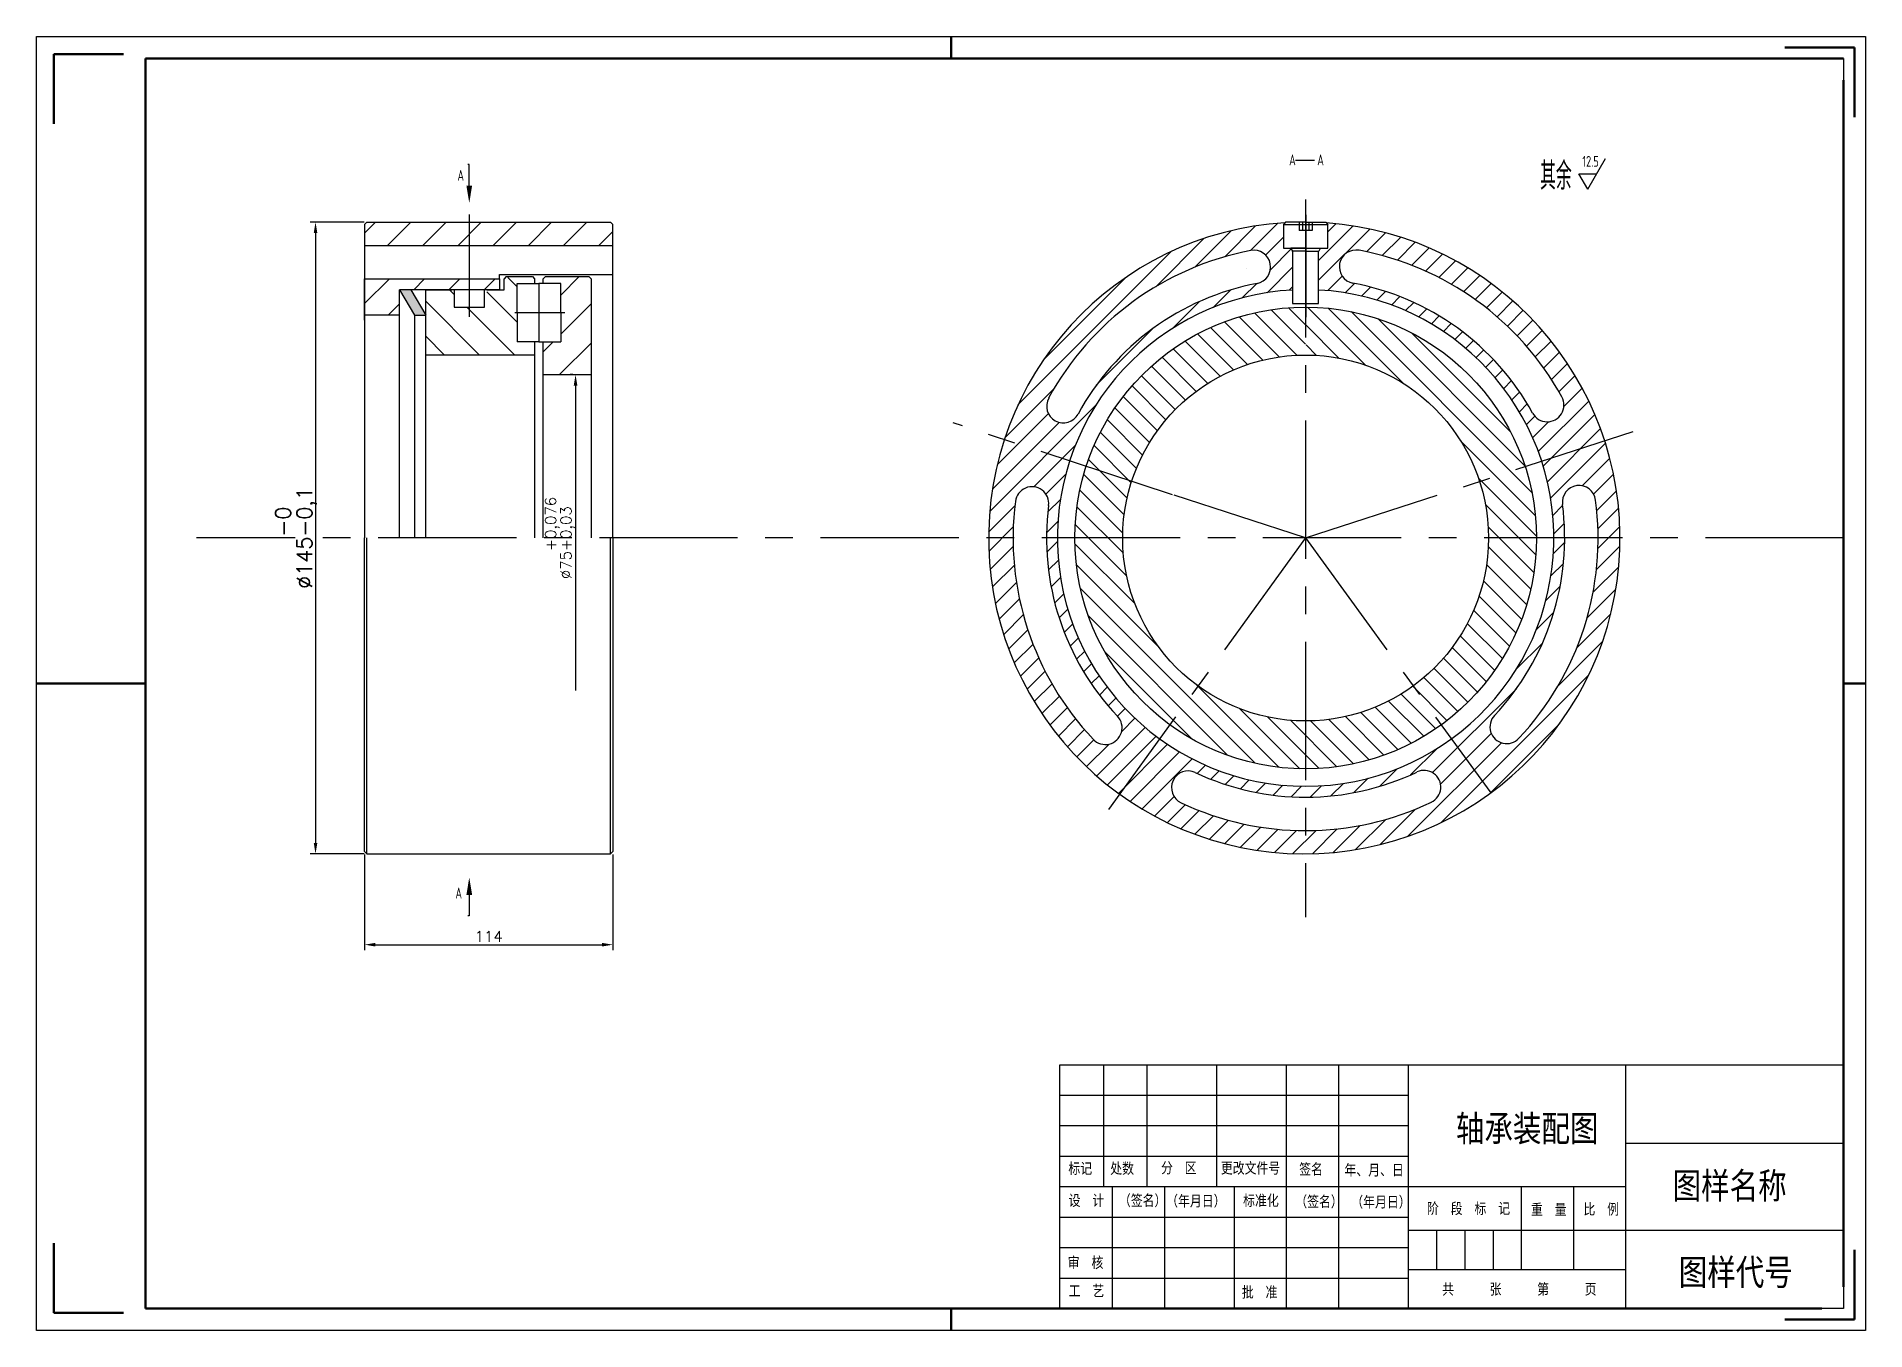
# Model space of a CAD drawing. Header units: millimetres. Extents: x 436 to 5898, y 1945 to 3729.
# Drawn here: x 1330.9 to 1750.9, y 1945.5 to 2242.5 of the extents above; entities that cross this region are included whole.
import ezdxf
from ezdxf import colors
from ezdxf.entities.mleader import LeaderData, LeaderLine
from ezdxf.math import Vec2, Vec3

# ---------------------------------------------------------------- set-up
doc = ezdxf.new("R2010")
doc.units = ezdxf.units.MM
doc.linetypes.add('ACAD_ISO02W100', pattern=[15, 12, -3])
doc.linetypes.add('CENTER', pattern=[50.8, 31.75, -6.35, 6.35, -6.35])
for name, color, linetype, lineweight in [('中心线层', 1, 'CENTER', 25), ('剖面线', 2, 'Continuous', 15), ('总内框线', 7, 'Continuous', 50), ('总外框线', 7, 'Continuous', 30), ('标注层', 3, 'Continuous', 25), ('细线层', 6, 'Continuous', 20), ('虚线层', 4, 'ACAD_ISO02W100', 25)]:
    doc.layers.add(name, color=color, linetype=linetype, lineweight=lineweight)
doc.styles.get("Standard").update_dxf_attribs({"font": 'txt', "bigfont": 'gbcbig.shx'})
doc.styles.add('陈杰（2）', font='gbenor.shx', dxfattribs={"width": 0.8, "bigfont": 'gbcbig.shx'})
doc.dimstyles.new('副本 123', dxfattribs={"dimtxt": 3.5, "dimasz": 2.5, "dimexe": 1.25, "dimexo": 0.625, "dimtad": 1, "dimdec": 1, "dimtxsty": 'Standard', "dimcen": 2.5, "dimadec": 0, "dimazin": 0, "dimtp": -0.145, "dimtm": 0.18, "dimtfac": 1, "dimtdec": 1, "dimtmove": 1, "dimatfit": 3, "dimfxl": 1, "dimarcsym": 0})
doc.dimstyles.new('壳体', dxfattribs={"dimtxt": 2.5, "dimasz": 2.5, "dimexe": 1.25, "dimexo": 0.625, "dimtad": 1, "dimdec": 1, "dimlfac": 2, "dimtxsty": 'Standard', "dimcen": 2.5, "dimadec": 0, "dimazin": 0, "dimtp": -0.145, "dimtm": 0.18, "dimtfac": 1, "dimtdec": 1, "dimtmove": 1, "dimatfit": 3, "dimfxl": 1, "dimarcsym": 0})

msp = doc.modelspace()

# ---------------------------------------------------------------- texts
at = {"width": 93.0192856, "attachment_point": 1, "style": '陈杰（2）'}
for s, insert, char_height in [('{\\fSimSun|b0|i0|c134|p2;轴承装配图}', (1656.8441, 1994.8467), 6), ('{\\fSimSun|b0|i0|c134|p2;标记}', (1567.83157, 1983.92541), 2.5), ('{\\fSimSun|b0|i0|c134|p2;处数}', (1577.45271, 1983.94031), 2.5), ('{\\fSimSun|b0|i0|c134|p2;分\u3000区}', (1589.11367, 1984.06448), 2.5), ('{\\fSimSun|b0|i0|c134|p2;更改文件号}', (1602.84843, 1984.00985), 2.5), ('{\\fSimSun|b0|i0|c134|p2;签名}', (1620.83282, 1983.75159), 2.5), ('{\\fSimSun|b0|i0|c134|p2;年、月、日}', (1631.22739, 1983.5579), 2.5), ('{\\fSimSun|b0|i0|c134|p2;图样名称}', (1706.60714, 1981.7203), 6), ('{\\fSimSun|b0|i0|c134|p2;设\u3000计}', (1567.89107, 1976.58496), 2.5), ('{\\fSimSun|b0|i0|c134|p2;（签名）}', (1579.43303, 1976.58496), 2.5), ('{\\fSimSun|b0|i0|c134|p2;\u3000（年月日）}', (1587.55831, 1976.47073), 2.5), ('{\\fSimSun|b0|i0|c134|p2;标准化}', (1607.96498, 1976.57006), 2.5), ('{\\fSimSun|b0|i0|c134|p2;（签名）}', (1619.9319, 1976.32174), 2.5), ('{\\fSimSun|b0|i0|c134|p2;（年月日）}', (1632.79975, 1976.22241), 2.5), ('{\\fSimSun|b0|i0|c134|p2;阶\u3000段\u3000标\u3000记}', (1650.18069, 1974.73743), 2.5), ('{\\fSimSun|b0|i0|c134|p2;重\u3000量}', (1674.06355, 1974.50897), 2.5), ('{\\fSimSun|b0|i0|c134|p2;比\u3000例}', (1686.11547, 1974.5785), 2.5), ('{\\fSimSun|b0|i0|c134|p2;审\u3000核}', (1567.68709, 1962.31627), 2.5), ('{\\fSimSun|b0|i0|c134|p2;图样代号}', (1708.00951, 1961.84445), 6), ('{\\fSimSun|b0|i0|c134|p2;工\u3000艺}', (1567.89107, 1955.83004), 2.5), ('{\\fSimSun|b0|i0|c134|p2;批\u3000准}', (1607.659, 1955.51219), 2.5), ('{\\fSimSun|b0|i0|c134|p2;共\u3000\u3000\u3000张\u3000\u3000\u3000第\u3000\u3000\u3000页}', (1653.67388, 1956.21246), 2.5)]:
    msp.add_mtext(s, dxfattribs=dict(at, insert=insert, char_height=char_height))
at = {"layer": '标注层', "char_height": 2.5, "attachment_point": 1, "style": '陈杰（2）'}
for s, width, insert in [('A', 6.3818089, (1618.52491, 2215.43194)), ('A', 6.3818089, (1624.9835, 2215.43194)), ('12.5', 12.1429296, (1685.87919, 2215.09043)), ('A', 6.3818089, (1427.51485, 2211.87235)), ('A', 6.3818089, (1427.05112, 2047.11853))]:
    msp.add_mtext_dynamic_manual_height_columns(s, width=width, gutter_width=99.96479, heights=[0], dxfattribs=dict(at, insert=insert))
at = {"layer": '标注层', "insert": (1676.1473, 2213.65463), "char_height": 6.3335, "width": 11.0974874, "attachment_point": 1, "style": '陈杰（2）'}
msp.add_mtext('其余', dxfattribs=at)
at = {"layer": '标注层', "insert": (1450.69639, 2127.38754), "char_height": 2.5, "attachment_point": 5, "rotation": 90}
msp.add_mtext('%%C75\\S+0,076^ +0,03;', dxfattribs=at)

# ---------------------------------------------------------------- blocks, each defined once
blk = doc.blocks.new('*U43')
for centre, radius, start, end in [((0.3, 0), 67.18, 102.3091, 152.9586), ((-13.2, 61.88), 3.84, 282.3091, 102.3091), ((0.3, 0), 59.5, 102.3091, 152.9595), ((-56.11, 28.8), 3.84, 152.8284, 332.8284)]:
    blk.add_arc(centre, radius, start, end)
blk = doc.blocks.new('*U44')
at = {"color": 0, "linetype": 'ByBlock', "lineweight": -2, "transparency": 16777216}
for p, rotation in [((4286.19, 2901.32), 288), ((4286.53, 2901.21), 216), ((4286.19, 2900.75), 72), ((4286.53, 2900.86), 144)]:
    blk.add_blockref('*U43', p, dxfattribs=dict(at, rotation=rotation))
blk.add_blockref('*U43', (4285.99, 2901.04), dxfattribs=at)
blk = doc.blocks.new('*D45')
at = {"layer": 'Defpoints', "color": 0, "transparency": 16777216}
for p in [(1406.71, 2199.89), (1394.94, 2054.89), (1406.71, 2054.89)]:
    blk.add_point(p, dxfattribs=at)
at = {"layer": '标注层', "color": 0, "lineweight": -2, "transparency": 16777216}
for p, q in [((1406.08, 2199.89), (1393.69, 2199.89)), ((1394.94, 2197.39), (1394.94, 2057.39)), ((1406.08, 2054.89), (1393.69, 2054.89))]:
    blk.add_line(p, q, dxfattribs=at)
at = {"layer": '标注层', "color": 0, "transparency": 16777216}
for points in [[(1394.53, 2197.39), (1395.36, 2197.39), (1394.94, 2199.89)], [(1394.53, 2057.39), (1395.36, 2057.39), (1394.94, 2054.89)]]:
    blk.add_solid(points, dxfattribs=at)
at = {"layer": '标注层', "color": 0, "transparency": 16777216, "insert": (1389.94, 2127.39), "char_height": 3.5, "attachment_point": 5, "rotation": 90}
blk.add_mtext('%%C145\\S-0^ -0,1;', dxfattribs=at)
blk = doc.blocks.new('*D46')
at = {"layer": 'Defpoints', "color": 0, "transparency": 16777216}
for p in [(1406.21, 2055.39), (1463.21, 2055.39), (1463.21, 2034.03)]:
    blk.add_point(p, dxfattribs=at)
at = {"layer": '标注层', "color": 0, "lineweight": -2, "transparency": 16777216}
for p, q in [((1406.21, 2054.76), (1406.21, 2032.78)), ((1463.21, 2054.76), (1463.21, 2032.78)), ((1408.71, 2034.03), (1460.71, 2034.03))]:
    blk.add_line(p, q, dxfattribs=at)
at = {"layer": '标注层', "color": 0, "transparency": 16777216}
for points in [[(1408.71, 2034.45), (1408.71, 2033.61), (1406.21, 2034.03)], [(1460.71, 2034.45), (1460.71, 2033.61), (1463.21, 2034.03)]]:
    blk.add_solid(points, dxfattribs=at)
at = {"layer": '标注层', "color": 0, "transparency": 16777216, "insert": (1434.71, 2035.91), "char_height": 2.5, "attachment_point": 5}
blk.add_mtext('114', dxfattribs=at)

# ---------------------------------------------------------------- dimensions: what is measured, and where the dimension line sits
at = {"layer": '标注层'}
dim = msp.add_linear_dim(base=(1394.94438, 2054.88754), p1=(1406.70829, 2199.88754), p2=(1406.70829, 2054.88754), angle=90, text='%%C<>', dimstyle='副本 123', override={"dimgap": 0.625, "dimtol": 1, "dimlim": 0, "dimtp": -0.043, "dimtm": 0.083}, dxfattribs=at)
dim.commit()
dim.dimension.update_dxf_attribs({"geometry": '*D45', "text_midpoint": (1389.94438, 2127.38754)})
dim = msp.add_linear_dim(base=(1463.20829, 2034.03124), p1=(1406.20829, 2055.38754), p2=(1463.20829, 2055.38754), dimstyle='壳体', dxfattribs=at)
dim.commit()
dim.dimension.update_dxf_attribs({"geometry": '*D46', "text_midpoint": (1434.70829, 2035.90624)})

# ---------------------------------------------------------------- hatches: boundary and pattern name
h = msp.add_hatch()
h.set_pattern_fill('ANSI31', color=2, scale=2)
h.set_pattern_definition([(45, (-2663.9746, -773.6487), (-4.490128, 4.490128), [])])
h.paths.add_polyline_path([(1458.20829, 2186.28754), (1457.10829, 2187.38754), (1447.24579, 2187.38754), (1447.24579, 2185.78754), (1451.24564, 2185.78754), (1451.24564, 2179.08754), (1451.24564, 2172.38754), (1447.24579, 2172.38754), (1447.24579, 2164.88754), (1458.20829, 2164.88754)])
at = {"layer": '剖面线'}
h = msp.add_hatch(dxfattribs=at)
h.set_pattern_fill('ANSI31', color=256, scale=1.8)
h.set_pattern_definition([(45, (-2663.9746, -773.6487), (-4.041115, 4.041115), [])])
h.paths.add_polyline_path([(1414.24564, 2184.38754), (1437.20829, 2184.38754), (1437.20829, 2186.88754), (1406.20829, 2186.88754), (1406.20829, 2178.50528), (1414.24564, 2178.50528)])
h.paths.add_polyline_path([(1463.20829, 2199.88754), (1406.20829, 2199.88754), (1406.20829, 2194.56452), (1463.20829, 2194.56452)])
h = msp.add_hatch(dxfattribs=at)
h.set_pattern_fill('ANSI31', color=2)
h.paths.add_polyline_path([(1664.82365, 2068.8754), (1655.81586, 2081.27357, -0.15838444), (1622.3121, 2070.38754), (1622.3121, 2067.88754, 0.111477198), (1647.87467, 2073.65855, -1.002151665), (1651.17384, 2066.72663, -0.111481209), (1622.3121, 2060.21056), (1622.3121, 2054.88754, 0.158183194)])
h.paths.add_polyline_path([(1596.9868, 2073.5463, 0.110360741), (1622.3121, 2067.88754), (1622.3121, 2070.38754, -0.158412596), (1588.80327, 2081.27725), (1579.58947, 2068.59554, 0.158607836), (1622.3121, 2054.88754), (1622.3121, 2060.21056, -0.110360741), (1593.71921, 2066.59944, -1)])
h.paths.add_polyline_path([(1694.51459, 2127.38754), (1689.48907, 2127.38754, -0.190718952), (1671.28933, 2081.40953, -1), (1665.69221, 2086.66389, 0.190718952), (1681.8121, 2127.38754), (1679.3121, 2127.38754, -0.240078759), (1655.81586, 2081.27357), (1664.82365, 2068.8754, 0.239199347)])
h.paths.add_polyline_path([(1690.99457, 2149.70383), (1676.52232, 2145.00151, -0.078701707), (1679.3121, 2127.38754), (1681.8121, 2127.38754, 0.032490438), (1681.31068, 2135.09582, -1.002151665), (1688.92282, 2136.09143, -0.032494404), (1689.48907, 2127.38754), (1694.51459, 2127.38754, 0.078382085)])
h.paths.add_polyline_path([(1627.10011, 2199.70953), (1627.4221, 2199.38754), (1627.4221, 2193.88754), (1625.76929, 2193.88754, 0.265773208), (1625.6831, 2193.83824), (1625.3259, 2193.23101, 0.133719584), (1625.3121, 2193.18031), (1625.3121, 2184.30854, -0.310427112), (1676.52232, 2145.00151), (1690.99457, 2149.70383, 0.305969423)])
h.paths.add_polyline_path([(1674.44778, 2156.06018, 0.224601141), (1633.21265, 2185.88051, -1.002151665), (1634.61805, 2193.42775, -0.224605303), (1681.17458, 2159.75967, -1)], flags=16)
h.paths.add_polyline_path([(1617.2021, 2199.38754), (1617.56615, 2199.75159, 0.307265785), (1553.12509, 2149.98531), (1568.12305, 2145.06653, -0.310098312), (1619.3121, 2184.30854), (1619.3121, 2193.18031, 0.133719584), (1619.29829, 2193.23101), (1618.94109, 2193.83824, 0.265773208), (1618.8549, 2193.88754), (1617.2021, 2193.88754)])
h.paths.add_polyline_path([(1611.1536, 2185.83186, 0.224601141), (1570.05043, 2155.82991, -1.002151665), (1563.30687, 2159.49874, -0.224605303), (1609.71388, 2193.37262, -1)], flags=16)
h.paths.add_polyline_path([(1553.12509, 2149.98531, 0.079409248), (1549.51337, 2127.38754), (1555.13512, 2127.38754, -0.031386425), (1555.66349, 2135.79644, -1), (1563.28008, 2134.83547, 0.031386425), (1562.8121, 2127.38754), (1565.3121, 2127.38754, -0.079003499), (1568.12305, 2145.06653)])
h.paths.add_polyline_path([(1565.3121, 2127.38754), (1562.8121, 2127.38754, 0.191862198), (1579.11205, 2086.47292, -1.002151665), (1573.53891, 2081.19314, -0.191866305), (1555.13512, 2127.38754), (1549.51337, 2127.38754, 0.240935675), (1579.58947, 2068.59554), (1588.80327, 2081.27725, -0.24004971)])
h = msp.add_hatch(color=5, dxfattribs=at)
h.dxf.hatch_style = 1
h.paths.add_polyline_path([(1416.84952, 2184.38754), (1414.24564, 2184.38754), (1417.64177, 2178.50528), (1420.24564, 2178.50528)])
h = msp.add_hatch(dxfattribs=at)
h.set_pattern_fill('ANSI31', color=2, scale=1.8, angle=90)
h.set_pattern_definition([(135, (-2663.9746, -773.6487), (-4.041115, -4.041115), [])])
h.paths.add_polyline_path([(1426.24564, 2180.38754), (1426.24564, 2184.38754), (1420.24564, 2184.38754), (1420.24564, 2169.38754), (1445.24564, 2169.38754), (1445.24564, 2172.38754), (1441.24564, 2172.38754), (1441.24564, 2179.08754), (1441.24564, 2185.78754), (1445.24564, 2185.78754), (1445.24564, 2187.38754), (1439.34564, 2187.38754), (1438.24564, 2186.28754), (1438.24564, 2184.38754), (1434.24564, 2184.38754), (1434.24564, 2180.38754)])
h = msp.add_hatch(dxfattribs=at)
h.set_pattern_fill('ANSI31', color=2, angle=90)
h.paths.add_polyline_path([(1580.3121, 2127.38754), (1569.3121, 2127.38754, 0.240047518), (1591.15441, 2084.51332), (1597.62005, 2093.41251, -0.240039335)])
h.paths.add_polyline_path([(1597.62005, 2093.41251), (1591.15441, 2084.51332, 0.158414721), (1622.3121, 2074.38754), (1622.3121, 2085.38754, -0.158422651)])
h.paths.add_polyline_path([(1646.99908, 2093.40883, -0.15838444), (1622.3121, 2085.38754), (1622.3121, 2074.38754, 0.15838444), (1653.46471, 2084.50964)])
h.paths.add_polyline_path([(1675.3121, 2127.38754), (1664.3121, 2127.38754, -0.240078759), (1646.99908, 2093.40883), (1653.46471, 2084.50964, 0.240078759)])
h.paths.add_polyline_path([(1672.71809, 2143.76544), (1662.25647, 2140.36625, -0.078701707), (1664.3121, 2127.38754), (1675.3121, 2127.38754, 0.078701707)])
h.paths.add_polyline_path([(1622.43817, 2180.38739), (1622.43817, 2178.05752), (1622.43023, 2169.38737, -0.32414246), (1662.25647, 2140.36625), (1672.71809, 2143.76544, 0.32426236)])
h.paths.add_polyline_path([(1622.3121, 2169.38754), (1622.3121, 2180.38754, 0.324620472), (1571.92386, 2143.82001), (1582.37611, 2140.39206, -0.324741157)])
h.paths.add_polyline_path([(1582.37611, 2140.39206), (1571.92386, 2143.82001, 0.078974064), (1569.3121, 2127.38754), (1580.3121, 2127.38754, -0.078864208)])

# ---------------------------------------------------------------- linework, layer by layer
for p, q in [((1745.87675, 2237.48489), (1745.87675, 2052.48489)), ((1406.70829, 2199.88754), (1406.20829, 2199.38754)), ((1406.20829, 2199.38754), (1406.20829, 2127.38754)), ((1406.70829, 2199.88754), (1462.70829, 2199.88754)), ((1462.70829, 2199.88754), (1463.20829, 2199.38754)), ((1463.20829, 2127.38754), (1463.20829, 2199.38754)), ((1617.7021, 2199.88754), (1617.2021, 2199.38754)), ((1617.2021, 2199.38754), (1617.2021, 2193.88754)), ((1617.2021, 2199.38754), (1627.4221, 2199.38754)), ((1622.3121, 2199.88754), (1617.7021, 2199.88754)), ((1622.3121, 2199.88754), (1626.9221, 2199.88754)), ((1626.9221, 2199.88754), (1627.4221, 2199.38754)), ((1627.4221, 2193.88754), (1627.4221, 2199.38754)), ((1406.20829, 2194.56452), (1463.20829, 2194.56452)), ((1617.2021, 2193.88754), (1625.76929, 2193.88754)), ((1622.3121, 2193.88754), (1618.9121, 2193.88754)), ((1618.94109, 2193.83824), (1619.29829, 2193.23101)), ((1622.3121, 2193.20754), (1619.3121, 2193.20754)), ((1619.3121, 2193.18031), (1619.3121, 2181.20754)), ((1622.3121, 2193.88754), (1625.76929, 2193.88754)), ((1622.3121, 2193.20754), (1625.3121, 2193.20754)), ((1625.3121, 2181.20754), (1625.3121, 2193.18031)), ((1625.6831, 2193.83824), (1625.3259, 2193.23101)), ((1625.76929, 2193.88754), (1627.4221, 2193.88754)), ((1406.20829, 2177.38754), (1406.20829, 2186.88754)), ((1406.20829, 2186.88754), (1437.20829, 2186.88754)), ((1437.20829, 2184.38754), (1414.24564, 2184.38754)), ((1414.24564, 2127.38754), (1414.24564, 2184.38754)), ((1414.24564, 2184.38754), (1417.64177, 2178.50528)), ((1420.24564, 2184.38754), (1414.24564, 2184.38754)), ((1416.84952, 2184.38754), (1420.24564, 2178.50528)), ((1420.24564, 2127.38754), (1420.24564, 2184.38754)), ((1420.24564, 2168.88754), (1420.24564, 2184.38754)), ((1420.24564, 2184.38754), (1426.24564, 2184.38754)), ((1437.20829, 2184.38754), (1420.24564, 2184.38754)), ((1426.74564, 2184.38754), (1426.74564, 2180.38754)), ((1433.74564, 2180.38754), (1433.74564, 2184.38754)), ((1434.24564, 2184.38754), (1438.24564, 2184.38754)), ((1437.20829, 2186.88754), (1437.20829, 2187.88754)), ((1437.20829, 2187.88754), (1463.20829, 2187.88754)), ((1437.20829, 2186.88754), (1437.20829, 2184.38754)), ((1438.74564, 2187.38754), (1438.24564, 2186.88754)), ((1438.24564, 2184.38754), (1438.24564, 2186.88754)), ((1438.74564, 2187.38754), (1444.74564, 2187.38754)), ((1441.24564, 2179.08754), (1441.24564, 2185.78754)), ((1441.24564, 2185.78754), (1446.24564, 2185.78754)), ((1444.74564, 2187.38754), (1445.24564, 2186.88754)), ((1445.24564, 2186.88754), (1445.24564, 2185.78754)), ((1446.24564, 2185.78754), (1446.24564, 2172.38754)), ((1446.24564, 2185.78754), (1446.24564, 2172.38754)), ((1446.24564, 2185.78754), (1446.24564, 2172.38754)), ((1451.24564, 2185.78754), (1446.24564, 2185.78754)), ((1447.74579, 2187.38754), (1447.24579, 2186.88754)), ((1447.24579, 2185.78754), (1447.24579, 2186.88754)), ((1447.74579, 2187.38754), (1457.70829, 2187.38754)), ((1451.24564, 2179.08754), (1451.24564, 2185.78754)), ((1457.70829, 2187.38754), (1458.20829, 2186.88754)), ((1458.20829, 2186.88754), (1458.20829, 2127.38754)), ((1426.74564, 2180.38754), (1433.74564, 2180.38754)), ((1619.3121, 2181.20754), (1625.3121, 2181.20754)), ((1414.24564, 2178.50528), (1406.20829, 2178.50528)), ((1417.64177, 2178.50528), (1420.24564, 2178.50528)), ((1417.64177, 2178.50528), (1417.64177, 2127.38754)), ((1441.24564, 2179.08754), (1441.24564, 2172.38754)), ((1451.24564, 2179.08754), (1451.24564, 2172.38754)), ((1446.24564, 2172.38754), (1441.24564, 2172.38754)), ((1446.24564, 2172.38754), (1445.24564, 2172.38754)), ((1445.24564, 2172.38754), (1445.24564, 2127.38754)), ((1446.24564, 2172.38754), (1451.24564, 2172.38754)), ((1447.24579, 2127.38754), (1447.24579, 2172.38754)), ((1445.24564, 2169.38754), (1420.24564, 2169.38754)), ((1447.24579, 2164.88754), (1458.20829, 2164.88754)), ((1406.20829, 2055.38754), (1406.20829, 2127.38754)), ((1406.70829, 2054.88754), (1406.70829, 2127.38754)), ((1462.70829, 2054.88754), (1462.70829, 2127.38754)), ((1463.20829, 2127.38754), (1463.20829, 2055.38754)), ((1406.20829, 2055.38754), (1406.70829, 2054.88754)), ((1406.70829, 2054.88754), (1462.70829, 2054.88754)), ((1462.70829, 2054.88754), (1463.20829, 2055.38754)), ((1565.87675, 2006.48489), (1745.87675, 2006.48489)), ((1565.87675, 1950.48489), (1565.87675, 2006.48489)), ((1575.87675, 2006.48489), (1575.87675, 1978.48489)), ((1585.87675, 2006.48489), (1585.87675, 1978.48489)), ((1601.87675, 2006.48489), (1601.87675, 1978.48489)), ((1617.87675, 2006.48489), (1617.87675, 1978.48489)), ((1629.87675, 2006.48489), (1629.87675, 1950.48489)), ((1645.87675, 2006.48489), (1645.87675, 1950.48489)), ((1695.87675, 1950.48489), (1695.87675, 2006.48489)), ((1745.87675, 2006.48489), (1745.87675, 1950.48489)), ((1565.87675, 1999.48489), (1645.87675, 1999.48489)), ((1565.87675, 1992.48489), (1645.87675, 1992.48489)), ((1695.87675, 1988.48489), (1745.87675, 1988.48489)), ((1565.87675, 1985.48489), (1645.87675, 1985.48489)), ((1565.87675, 1978.48489), (1695.87675, 1978.48489)), ((1577.87675, 1978.48489), (1577.87675, 1950.48489)), ((1589.87675, 1978.48489), (1589.87675, 1950.48489)), ((1605.87675, 1978.48489), (1605.87675, 1950.48489)), ((1617.87675, 1978.48489), (1617.87675, 1950.48489)), ((1671.87675, 1959.48489), (1671.87675, 1978.48489)), ((1683.87675, 1959.48489), (1683.87675, 1978.48489)), ((1565.87675, 1971.48489), (1645.87675, 1971.48489)), ((1645.87675, 1968.48489), (1695.87675, 1968.48489)), ((1652.37675, 1968.48489), (1652.37675, 1959.48489)), ((1658.87675, 1968.48489), (1658.87675, 1959.48489)), ((1665.37675, 1968.48489), (1665.37675, 1959.48489)), ((1695.87675, 1968.48489), (1745.87675, 1968.48489)), ((1565.87675, 1964.48489), (1645.87675, 1964.48489)), ((1565.87675, 1957.48489), (1645.87675, 1957.48489)), ((1645.87675, 1959.48489), (1695.87675, 1959.48489)), ((1745.87675, 1950.48489), (1565.87675, 1950.48489))]:
    msp.add_line(p, q)
for radius in [53, 42]:
    msp.add_circle((1622.3121, 2127.38754), radius)
for centre, radius, start, end in [((1622.01398, 2127.38754), 72.50061, 93.5172432, 85.9772322), ((1618.8549, 2193.78754), 0.1, 30.4655449, 90), ((1619.2121, 2193.18031), 0.1, 0, 30.4655449), ((1625.4121, 2193.18031), 0.1, 149.5344551, 180), ((1625.76929, 2193.78754), 0.1, 90, 149.5344551), ((1622.3121, 2127.38754), 57, 93.0169613, 86.9830387)]:
    msp.add_arc(centre, radius, start, end)
at = {"layer": '中心线层'}
for p, q in [((1622.3121, 2205.12266), (1622.3121, 2040.3694)), ((1430.24564, 2201.67827), (1430.24564, 2178.1565)), ((1452.19034, 2179.08754), (1440.67201, 2179.08754)), ((1591.75055, 2137.31759), (1541.39705, 2153.83167)), ((1622.3121, 2127.38754), (1697.56094, 2151.83737)), ((1622.3121, 2127.38754), (1591.75055, 2137.31759)), ((1745.87675, 2127.38754), (1367.62908, 2127.38754)), ((1622.31191, 2127.39794), (1577.03806, 2065.08382)), ((1622.3121, 2127.38754), (1664.81878, 2068.88211))]:
    msp.add_line(p, q, dxfattribs=at)
at = {"layer": '剖面线'}
for p, q in [((1608.80922, 2189.26998), (1608.80922, 2189.26998)), ((1608.80922, 2189.26998), (1608.80922, 2189.26998)), ((1608.80922, 2189.26998), (1608.80922, 2189.26998)), ((1426.2192, 2183.84314), (1426.74564, 2183.31611))]:
    msp.add_line(p, q, dxfattribs=at)
at = {"layer": '总内框线'}
for p, q in [((1540.87675, 2237.48489), (1540.87675, 2242.48489)), ((1748.37675, 2239.98489), (1732.37675, 2239.98489)), ((1748.37675, 2239.98489), (1748.37675, 2223.98489)), ((1334.87675, 2238.48489), (1334.87675, 2222.48489)), ((1334.87675, 2238.48489), (1350.87675, 2238.48489)), ((1355.87675, 1950.48489), (1355.87675, 2237.48489)), ((1355.87675, 2237.48489), (1745.87675, 2237.48489)), ((1745.87675, 2232.48489), (1745.87675, 1955.48489)), ((1330.87675, 2093.98489), (1355.87675, 2093.98489)), ((1745.87675, 2093.98489), (1750.87675, 2093.98489)), ((1334.87675, 1949.48489), (1334.87675, 1965.48489)), ((1748.37675, 1947.98489), (1748.37675, 1963.98489)), ((1334.87675, 1949.48489), (1350.87675, 1949.48489)), ((1740.87675, 1950.48489), (1355.87675, 1950.48489)), ((1540.87675, 1945.48489), (1540.87675, 1950.48489)), ((1748.37675, 1947.98489), (1732.37675, 1947.98489))]:
    msp.add_line(p, q, dxfattribs=at)
at = {"layer": '总外框线'}
for p, q in [((1330.87675, 1945.48489), (1330.87675, 2242.48489)), ((1330.87675, 2242.48489), (1750.87675, 2242.48489)), ((1750.87675, 2242.48489), (1750.87675, 1945.48489)), ((1750.87675, 1945.48489), (1330.87675, 1945.48489))]:
    msp.add_line(p, q, dxfattribs=at)
at = {"layer": '标注层'}
for p, q in [((1620.02787, 2214.10751), (1624.36703, 2214.10751)), ((1687.12247, 2207.48961), (1691.16997, 2214.48961)), ((1687.12247, 2207.48961), (1685.09872, 2210.98961)), ((1685.09872, 2210.98961), (1689.14622, 2210.98961)), ((1454.02972, 2164.88754), (1453.40472, 2164.88754)), ((1454.65472, 2162.38754), (1454.65472, 2092.38754))]:
    msp.add_line(p, q, dxfattribs=at)
msp.add_solid([(1454.23806, 2162.38754), (1455.07139, 2162.38754), (1454.65472, 2164.88754)], dxfattribs=at)
at = {"layer": '细线层'}
msp.add_line((1622.43817, 2201.57929), (1622.43817, 2178.05752), dxfattribs=at)
at = {"layer": '虚线层'}
for p, q in [((1620.83343, 2199.88754), (1620.83343, 2197.93722)), ((1621.58044, 2199.88754), (1621.58044, 2198.00208)), ((1623.04375, 2199.88754), (1623.04375, 2198.00208)), ((1623.79076, 2199.88754), (1623.79076, 2197.93722)), ((1622.3121, 2127.38754), (1622.01398, 2127.38754))]:
    msp.add_line(p, q, dxfattribs=at)
for centre, start, end in [((1621.94627, 2189.45417), 87.5493916, 97.4735765), ((1622.67792, 2189.45417), 82.5264235, 92.4506084)]:
    msp.add_arc(centre, 8.55573, start, end, dxfattribs=at)

# ---------------------------------------------------------------- block references
at = {"rotation": 358.5}
msp.add_blockref('*U44', (-2738.44606, -660.45265), dxfattribs=at)

msp.set_redraw_order([(e.dxf.handle, doc.entitydb.next_handle()) for e in msp.query("TEXT MTEXT ATTDEF DIMENSION ARC_DIMENSION")])  # texts and dimensions are drawn at this point

# ---------------------------------------------------------------- leaders
at = {"layer": '标注层'}
ml = msp.add_multileader_mtext('Standard', dxfattribs=at)
ml.set_content('', color=256)
ml.set_leader_properties()
ml.build(insert=Vec2(0, 0))
ml.multileader.update_dxf_attribs({"text_right_attachment_type": 6, "dogleg_length": 0.36})
ctx = ml.context
ctx.base_point, ctx.plane_origin, ctx.plane_x_axis, ctx.plane_y_axis = Vec3(1429.88564, 2213.12656), Vec3(1430.24564, 2204.28629), Vec3(-1, 0), Vec3(0, -1)
ctx.right_attachment = 6
notes = []
notes.append((ctx, [(0, (1, 1, 0), (1430.24564, 2213.12656), (-1, 0), 0.36, [(0, [(1430.24564, 2204.28629)], 0, [])])]))
ctx.mtext.insert, ctx.mtext.text_direction, ctx.mtext.rotation, ctx.mtext.flow_direction = Vec3(1427.88564, 2211.12656), Vec3(-1, 0), 3.141592654, 5
ml = msp.add_multileader_mtext('Standard', dxfattribs=at)
ml.set_content('', color=256)
ml.set_leader_properties()
ml.build(insert=Vec2(0, 0))
ml.multileader.update_dxf_attribs({"text_right_attachment_type": 6, "dogleg_length": 0.36})
ctx = ml.context
ctx.base_point, ctx.plane_origin, ctx.plane_x_axis, ctx.plane_y_axis = Vec3(1429.88564, 2040.62392), Vec3(1430.24564, 2049.46418), Vec3(-1, 0), Vec3(0, -1)
ctx.right_attachment = 6
notes.append((ctx, [(0, (1, 1, 0), (1430.24564, 2040.62392), (-1, 0), 0.36, [(0, [(1430.24564, 2049.46418)], 0, [])])]))
ctx.mtext.insert, ctx.mtext.text_direction, ctx.mtext.rotation, ctx.mtext.flow_direction = Vec3(1427.88564, 2038.62392), Vec3(-1, 0), 3.141592654, 5
for ctx, leaders in notes:
    for number, flags, end, landing, length, lines in leaders:
        leader = LeaderData()
        leader.index, (leader.has_last_leader_line, leader.has_dogleg_vector, leader.attachment_direction) = number, flags
        leader.last_leader_point, leader.dogleg_vector, leader.dogleg_length = Vec3(end), Vec3(landing), length
        for number, points, colour, breaks in lines:
            line = LeaderLine()
            line.index, line.vertices, line.color, line.breaks = number, Vec3.list(points), colors.encode_raw_color(colour), breaks
            leader.lines.append(line)
        ctx.leaders.append(leader)

doc.saveas('drawing.dxf')
